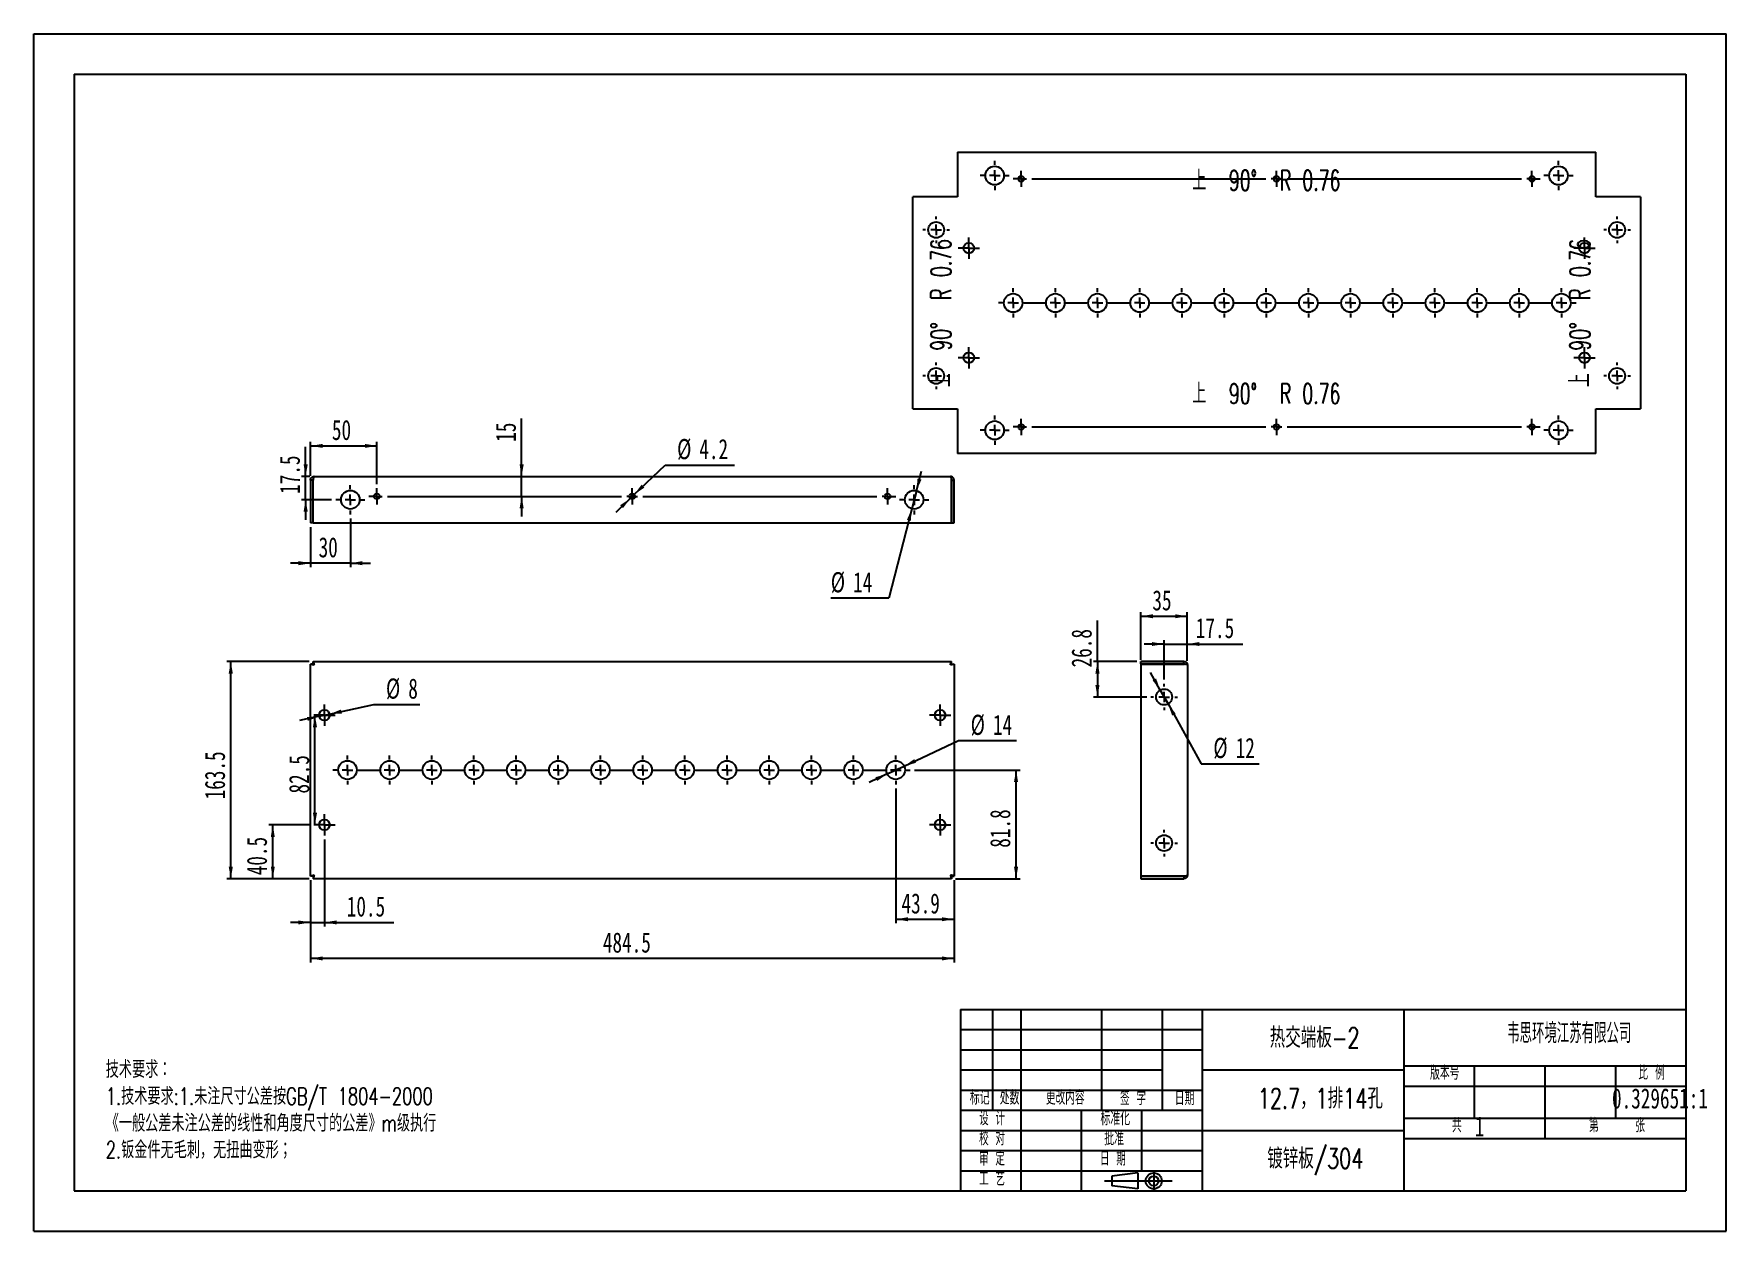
# Model space of a CAD drawing. Extents: x 0 to 1274, y 0 to 901.
import ezdxf

# ---------------------------------------------------------------- set-up
doc = ezdxf.new("R2010")
doc.units = 0
doc.header["$LTSCALE"] = 3.033507
doc.layers.get('0').update_dxf_attribs({"linetype": 'CONTINUOUS'})
for name, color, linetype in [('粗实线', 7, 'CONTINUOUS'), ('细实线', 7, 'CONTINUOUS'), ('轮廓线层', 7, 'CONTINUOUS')]:
    doc.layers.add(name, color=color, linetype=linetype)
doc.styles.add('SLDTEXTSTYLE0', font='TXT', dxfattribs={"width": 0.7, "bigfont": 'bigfont'})
doc.styles.add('SLDTEXTSTYLE1', font='TXT', dxfattribs={"width": 0.56, "bigfont": 'bigfont'})
doc.styles.add('SLDTEXTSTYLE2', font='TXT', dxfattribs={"width": 0.49, "bigfont": 'bigfont'})
doc.styles.add('SLDTEXTSTYLE3', font='TXT', dxfattribs={"width": 0.54, "bigfont": 'bigfont'})
doc.styles.add('SLDTEXTSTYLE4', font='TXT', dxfattribs={"width": 0.63, "bigfont": 'bigfont'})
doc.styles.add('SLDTEXTSTYLE5', font='TXT', dxfattribs={"width": 0.586667, "bigfont": 'bigfont'})
doc.styles.add('SLDTEXTSTYLE6', font='TXT', dxfattribs={"width": 0.7})
doc.styles.add('SLDTEXTSTYLE7', font='TXT', dxfattribs={"width": 0.628571, "bigfont": 'bigfont'})
doc.dimstyles.new('SLDDIMSTYLE0', dxfattribs={"dimtxt": 15.167537, "dimasz": 9.100522, "dimexe": 0, "dimexo": 0.0625, "dimgap": 3.791884, "dimtad": 2, "dimdec": 1, "dimrnd": 1e-09, "dimzin": 12, "dimtxsty": 'SLDTEXTSTYLE6', "dimsah": 1, "dimcen": 0.09, "dimazin": 3, "dimtfac": 1, "dimtdec": 1, "dimtofl": 0, "dimtmove": 0, "dimatfit": 3, "dimtolj": 1, "dimtzin": 12})
doc.dimstyles.new('SLDDIMSTYLE1', dxfattribs={"dimtxt": 15.167537, "dimasz": 9.100522, "dimexe": 0, "dimexo": 0.0625, "dimgap": 3.791884, "dimtad": 0, "dimtih": 1, "dimtoh": 1, "dimdec": 1, "dimrnd": 1e-09, "dimzin": 12, "dimtxsty": 'SLDTEXTSTYLE6', "dimsah": 1, "dimcen": 0, "dimazin": 3, "dimtfac": 1, "dimtdec": 1, "dimtmove": 0, "dimatfit": 3, "dimtolj": 1, "dimtzin": 12})
doc.dimstyles.new('SLDDIMSTYLE2', dxfattribs={"dimtxt": 15.167537, "dimasz": 9.100522, "dimexe": 0, "dimexo": 0.0625, "dimgap": 3.791884, "dimtad": 2, "dimdec": 1, "dimrnd": 1e-09, "dimzin": 12, "dimtxsty": 'SLDTEXTSTYLE6', "dimsah": 1, "dimcen": 0.09, "dimazin": 3, "dimtfac": 1, "dimtdec": 1, "dimtmove": 0, "dimatfit": 3, "dimtolj": 1, "dimtzin": 12})

msp = doc.modelspace()

# ---------------------------------------------------------------- texts
at = {"color": 7, "linetype": 'CONTINUOUS', "char_height": 15.1675, "attachment_point": 2, "style": 'SLDTEXTSTYLE7'}
for insert in [(927.92, 798.29), (927.92, 637.86)]:
    msp.add_mtext('上  90°  R 0.76', dxfattribs=dict(at, insert=insert))
at = {"color": 7, "linetype": 'CONTINUOUS', "char_height": 15.1675, "attachment_point": 2, "rotation": 90, "style": 'SLDTEXTSTYLE7'}
for insert in [(675.34, 690.77), (1156.42, 690.77)]:
    msp.add_mtext('上  90°  R 0.76', dxfattribs=dict(at, insert=insert))
at = {"layer": '细实线', "color": 7}
for s, insert, char_height, attachment_point, style in [('热交端板-2', (964.29, 153.23), 15.168, 2, 'SLDTEXTSTYLE0'), ('韦思环境江苏有限公司', (1155.93, 156.55), 15.168, 2, 'SLDTEXTSTYLE1'), ('12.7，1排14孔', (968.59, 107.46), 15.168, 2, 'SLDTEXTSTYLE0'), ('0.329651:1', (1224.25, 107.46), 15.168, 2, 'SLDTEXTSTYLE6'), ('1', (1084.82, 86.39), 15.17, 1, 'SLDTEXTSTYLE6'), ('1', (1084.82, 86.39), 15.17, 1, 'SLDTEXTSTYLE6'), ('镀锌板/304', (964.76, 62.24), 15.168, 2, 'SLDTEXTSTYLE0')]:
    msp.add_mtext(s, dxfattribs=dict(at, insert=insert, char_height=char_height, attachment_point=attachment_point, style=style))
at = {"layer": '细实线', "attachment_point": 2}
for s, insert, char_height, style in [('版本号', (1062.22, 124.51), 10.617, 'SLDTEXTSTYLE4'), ('比 例', (1217.97, 124.51), 10.617, 'SLDTEXTSTYLE5'), ('标记', (712.11, 105.77), 10.617, 'SLDTEXTSTYLE1'), ('处数', (734.56, 105.77), 10.617, 'SLDTEXTSTYLE1'), ('更改内容', (776.47, 105.77), 10.617, 'SLDTEXTSTYLE2'), ('签 字', (827.55, 105.44), 10.617, 'SLDTEXTSTYLE3'), ('日期', (866.35, 105.44), 10.617, 'SLDTEXTSTYLE1'), ('设 计', (721.38, 90.27), 10.617, 'SLDTEXTSTYLE3'), ('标准化', (814.16, 90.27), 10.617, 'SLDTEXTSTYLE1'), ('共', (1071.32, 84.99), 10.62, 'SLDTEXTSTYLE4'), ('第', (1174.53, 84.99), 10.62, 'SLDTEXTSTYLE4'), ('张', (1209.27, 84.99), 10.62, 'SLDTEXTSTYLE4'), ('张', (1209.27, 84.99), 10.62, 'SLDTEXTSTYLE4'), ('校 对', (721.38, 75.18), 10.617, 'SLDTEXTSTYLE3'), ('批准', (813.26, 75.18), 10.617, 'SLDTEXTSTYLE1'), ('审 定', (721.38, 59.94), 10.617, 'SLDTEXTSTYLE3'), ('日 期', (812.38, 59.94), 10.617, 'SLDTEXTSTYLE3'), ('工 艺', (721.38, 44.77), 10.617, 'SLDTEXTSTYLE3')]:
    msp.add_mtext(s, dxfattribs=dict(at, insert=insert, char_height=char_height, style=style))

# ---------------------------------------------------------------- blocks, each defined once
blk = doc.blocks.new('块6')
at = {"color": 7, "linetype": 'CONTINUOUS'}
for p, q in [((386, 471), (361.8, 467.9)), ((361.8, 467.9), (361.8, 458.8)), ((386, 471), (386, 455.8)), ((386, 455.8), (361.8, 458.8))]:
    blk.add_line(p, q, dxfattribs=at)
at = {"layer": '轮廓线层', "color": 7}
for p, q in [((354.9, 463.3), (418.4, 463.3)), ((401.1, 472.3), (401.1, 454.3))]:
    blk.add_line(p, q, dxfattribs=at)
for radius in [7.58, 4.55]:
    blk.add_circle((401.1, 463.3), radius, dxfattribs=at)
blk = doc.blocks.new('SW_NOTE_0')
at = {"layer": '细实线', "color": 0, "attachment_point": 1, "style": 'SLDTEXTSTYLE0'}
for s, insert, char_height in [('技术要求：', (0, 16.6), 12.84), ('1.技术要求:1.未注尺寸公差按GB/T 1804-2000', (0, -3.6), 12.842), ('《一般公差未注公差的线性和角度尺寸的公差》m级执行', (0, -23.8), 12.842), ('2.钣金件无毛刺，无扭曲变形；', (0, -43.9), 12.842)]:
    blk.add_mtext(s, dxfattribs=dict(at, insert=insert, char_height=char_height))
blk = doc.blocks.new('_D')
at = {"layer": '细实线'}
for p, q in [((208.3, 264.2), (208.3, 202.2)), ((692.8, 264.2), (692.8, 202.2)), ((692.8, 205.2), (208.3, 205.2))]:
    blk.add_line(p, q, dxfattribs=at)
for points in [[(208.3, 205.2), (217.4, 203.7), (217.4, 206.7)], [(692.8, 205.2), (683.7, 206.7), (683.7, 203.7)]]:
    blk.add_solid(points, dxfattribs=at)
at = {"layer": '细实线', "insert": (428.4, 224.8), "char_height": 15.17, "attachment_point": 1, "style": 'SLDTEXTSTYLE6'}
blk.add_mtext('484.5', dxfattribs=at)
blk = doc.blocks.new('_D_1')
at = {"layer": '细实线'}
for p, q in [((207.2, 428.7), (145.2, 428.7)), ((148.3, 265.2), (148.3, 428.7)), ((207.2, 265.2), (145.2, 265.2))]:
    blk.add_line(p, q, dxfattribs=at)
for points in [[(148.3, 428.7), (146.7, 419.6), (149.8, 419.6)], [(148.3, 265.2), (149.8, 274.3), (146.7, 274.3)]]:
    blk.add_solid(points, dxfattribs=at)
at = {"layer": '细实线', "insert": (128.7, 324.9), "char_height": 15.17, "attachment_point": 1, "rotation": 90, "style": 'SLDTEXTSTYLE6'}
blk.add_mtext('163.5', dxfattribs=at)
blk = doc.blocks.new('_D_2')
at = {"layer": '细实线'}
for p, q in [((648.9, 333), (648.9, 231.7)), ((692.8, 264.2), (692.8, 231.7)), ((648.9, 234.7), (692.8, 234.7))]:
    blk.add_line(p, q, dxfattribs=at)
for points in [[(648.9, 234.7), (658, 233.2), (658, 236.2)], [(692.8, 234.7), (683.7, 236.2), (683.7, 233.2)]]:
    blk.add_solid(points, dxfattribs=at)
at = {"layer": '细实线', "insert": (653.2, 254.2), "char_height": 15.17, "attachment_point": 1, "style": 'SLDTEXTSTYLE6'}
blk.add_mtext('43.9', dxfattribs=at)
blk = doc.blocks.new('_D_3')
at = {"layer": '细实线'}
for p, q in [((662.9, 347), (742.5, 347)), ((739.5, 265.2), (739.5, 347)), ((693.8, 265.2), (742.5, 265.2))]:
    blk.add_line(p, q, dxfattribs=at)
for points in [[(739.5, 347), (737.9, 337.9), (741, 337.9)], [(739.5, 265.2), (741, 274.3), (737.9, 274.3)]]:
    blk.add_solid(points, dxfattribs=at)
at = {"layer": '细实线', "insert": (719.9, 288.5), "char_height": 15.17, "attachment_point": 1, "rotation": 90, "style": 'SLDTEXTSTYLE6'}
blk.add_mtext('81.8', dxfattribs=at)
blk = doc.blocks.new('_D_4')
at = {"layer": '细实线'}
for p, q in [((655.2, 349.9), (696.2, 369.1)), ((696.2, 369.1), (739.8, 369.1)), ((642.5, 344), (628.8, 337.6)), ((642.5, 344), (655.2, 349.9))]:
    blk.add_line(p, q, dxfattribs=at)
for points in [[(642.5, 344), (633.6, 341.6), (634.9, 338.8)], [(655.2, 349.9), (664.1, 352.4), (662.8, 355.2)]]:
    blk.add_solid(points, dxfattribs=at)
at = {"layer": '细实线', "char_height": 15.17, "attachment_point": 1, "style": 'SLDTEXTSTYLE6'}
for s, insert in [('%%c', (705.3, 388.6)), ('14', (722.1, 388.6))]:
    blk.add_mtext(s, dxfattribs=dict(at, insert=insert))
blk = doc.blocks.new('_D_5')
at = {"layer": '细实线'}
blk.add_line((211.6, 305.7), (211.6, 388.2), dxfattribs=at)
for points in [[(211.6, 388.2), (210.1, 379.1), (213.2, 379.1)], [(211.6, 305.7), (213.2, 314.8), (210.1, 314.8)]]:
    blk.add_solid(points, dxfattribs=at)
at = {"layer": '细实线', "insert": (192.1, 329.3), "char_height": 15.17, "attachment_point": 1, "rotation": 90, "style": 'SLDTEXTSTYLE6'}
blk.add_mtext('82.5', dxfattribs=at)
blk = doc.blocks.new('_D_6')
at = {"layer": '细实线'}
for p, q in [((207.7, 305.7), (176.9, 305.7)), ((179.9, 265.2), (179.9, 305.7)), ((207.2, 265.2), (176.9, 265.2))]:
    blk.add_line(p, q, dxfattribs=at)
for points in [[(179.9, 305.7), (178.4, 296.6), (181.4, 296.6)], [(179.9, 265.2), (181.4, 274.3), (178.4, 274.3)]]:
    blk.add_solid(points, dxfattribs=at)
at = {"layer": '细实线', "insert": (160.3, 267.8), "char_height": 15.17, "attachment_point": 1, "rotation": 90, "style": 'SLDTEXTSTYLE6'}
blk.add_mtext('40.5', dxfattribs=at)
blk = doc.blocks.new('_D_7')
at = {"layer": '细实线'}
for p, q in [((218.8, 294.7), (218.8, 229.3)), ((208.3, 264.2), (208.3, 229.3)), ((208.3, 232.3), (193.1, 232.3)), ((208.3, 232.3), (218.8, 232.3)), ((218.8, 232.3), (270.9, 232.3))]:
    blk.add_line(p, q, dxfattribs=at)
for points in [[(208.3, 232.3), (199.2, 233.8), (199.2, 230.8)], [(218.8, 232.3), (227.9, 230.8), (227.9, 233.8)]]:
    blk.add_solid(points, dxfattribs=at)
at = {"layer": '细实线', "insert": (235.6, 251.9), "char_height": 15.17, "attachment_point": 1, "style": 'SLDTEXTSTYLE6'}
blk.add_mtext('10.5', dxfattribs=at)
blk = doc.blocks.new('_D_8')
at = {"layer": '细实线'}
for p, q in [((222.7, 389.1), (256, 396.4)), ((256, 396.4), (290.7, 396.4)), ((214.9, 387.4), (200, 384.2)), ((214.9, 387.4), (222.7, 389.1))]:
    blk.add_line(p, q, dxfattribs=at)
for points in [[(214.9, 387.4), (205.6, 386.9), (206.3, 384)], [(222.7, 389.1), (231.9, 389.5), (231.2, 392.5)]]:
    blk.add_solid(points, dxfattribs=at)
at = {"layer": '细实线', "attachment_point": 1, "style": 'SLDTEXTSTYLE6'}
for s, insert, char_height in [('%%c', (265.1, 415.9), 15.17), ('8', (281.9, 415.9), 15.2)]:
    blk.add_mtext(s, dxfattribs=dict(at, insert=insert, char_height=char_height))
blk = doc.blocks.new('SW_CENTERMARKSYMBOL_0')
at = {"layer": '细实线', "color": 0}
for p, q in [((-389, 0), (-392, 0)), ((-381, 0), (-385, 0)), ((-381, 8), (-381, 11)), ((-381, 0), (-381, 4)), ((-381, 0), (-381, -4)), ((-381, 0), (-377, 0)), ((-373, 0), (-357.25, 0)), ((-349.25, 0), (-353.25, 0)), ((-349.25, 8), (-349.25, 11)), ((-349.25, 0), (-349.25, 4)), ((-349.25, 0), (-349.25, -4)), ((-349.25, 0), (-345.25, 0)), ((-341.25, 0), (-325.5, 0)), ((-317.5, 0), (-321.5, 0)), ((-317.5, 8), (-317.5, 11)), ((-317.5, 0), (-317.5, 4)), ((-317.5, 0), (-317.5, -4)), ((-317.5, 0), (-313.5, 0)), ((-309.5, 0), (-293.75, 0)), ((-285.75, 0), (-289.75, 0)), ((-285.75, 8), (-285.75, 11)), ((-285.75, 0), (-285.75, 4)), ((-285.75, 0), (-285.75, -4)), ((-285.75, 0), (-281.75, 0)), ((-277.75, 0), (-262, 0)), ((-254, 0), (-258, 0)), ((-254, 8), (-254, 11)), ((-254, 0), (-254, 4)), ((-254, 0), (-254, -4)), ((-254, 0), (-250, 0)), ((-246, 0), (-230.25, 0)), ((-222.25, 0), (-226.25, 0)), ((-222.25, 8), (-222.25, 11)), ((-222.25, 0), (-222.25, 4)), ((-222.25, 0), (-222.25, -4)), ((-222.25, 0), (-218.25, 0)), ((-214.25, 0), (-198.5, 0)), ((-190.5, 0), (-194.5, 0)), ((-190.5, 8), (-190.5, 11)), ((-190.5, 0), (-190.5, 4)), ((-190.5, 0), (-190.5, -4)), ((-190.5, 0), (-186.5, 0)), ((-182.5, 0), (-166.75, 0)), ((-158.75, 0), (-162.75, 0)), ((-158.75, 8), (-158.75, 11)), ((-158.75, 0), (-158.75, 4)), ((-158.75, 0), (-158.75, -4)), ((-158.75, 0), (-154.75, 0)), ((-150.75, 0), (-135, 0)), ((-127, 0), (-131, 0)), ((-127, 8), (-127, 11)), ((-127, 0), (-127, 4)), ((-127, 0), (-127, -4)), ((-127, 0), (-123, 0)), ((-119, 0), (-103.25, 0)), ((-95.25, 0), (-99.25, 0)), ((-95.25, 8), (-95.25, 11)), ((-95.25, 0), (-95.25, 4)), ((-95.25, 0), (-95.25, -4)), ((-95.25, 0), (-91.25, 0)), ((-87.25, 0), (-71.5, 0)), ((-63.5, 0), (-67.5, 0)), ((-63.5, 8), (-63.5, 11)), ((-63.5, 0), (-63.5, 4)), ((-63.5, 0), (-63.5, -4)), ((-63.5, 0), (-59.5, 0)), ((-55.5, 0), (-39.75, 0)), ((-31.75, 0), (-35.75, 0)), ((-31.75, 8), (-31.75, 11)), ((-31.75, 0), (-31.75, 4)), ((-31.75, 0), (-31.75, -4)), ((-31.75, 0), (-27.75, 0)), ((-23.75, 0), (-8, 0)), ((0, 0), (-4, 0)), ((0, 8), (0, 11)), ((0, 0), (0, 4)), ((0, 0), (0, -4)), ((0, 0), (4, 0)), ((8, 0), (23.75, 0)), ((31.75, 0), (27.75, 0)), ((31.75, 8), (31.75, 11)), ((31.75, 0), (31.75, 4)), ((31.75, 0), (31.75, -4)), ((31.75, 0), (35.75, 0)), ((39.75, 0), (42.75, 0)), ((-381, -8), (-381, -11)), ((-349.25, -8), (-349.25, -11)), ((-317.5, -8), (-317.5, -11)), ((-285.75, -8), (-285.75, -11)), ((-254, -8), (-254, -11)), ((-222.25, -8), (-222.25, -11)), ((-190.5, -8), (-190.5, -11)), ((-158.75, -8), (-158.75, -11)), ((-127, -8), (-127, -11)), ((-95.25, -8), (-95.25, -11)), ((-63.5, -8), (-63.5, -11)), ((-31.75, -8), (-31.75, -11)), ((0, -8), (0, -11)), ((31.75, -8), (31.75, -11))]:
    blk.add_line(p, q, dxfattribs=at)
blk = doc.blocks.new('SW_CENTERMARKSYMBOL_1')
at = {"layer": '细实线', "color": 0}
for p, q in [((-4, 0), (-8, 0)), ((0, 0), (-4, 0)), ((0, 4), (0, 8)), ((0, 0), (0, 4)), ((0, 0), (0, -4)), ((0, 0), (4, 0)), ((4, 0), (8, 0)), ((0, -4), (0, -8))]:
    blk.add_line(p, q, dxfattribs=at)
blk = doc.blocks.new('SW_CENTERMARKSYMBOL_2')
at = {"layer": '细实线', "color": 0}
for p, q in [((-4, 0), (-8, 0)), ((0, 0), (-4, 0)), ((0, 4), (0, 8)), ((0, 0), (0, 4)), ((0, 0), (0, -4)), ((0, 0), (4, 0)), ((4, 0), (8, 0)), ((0, -4), (0, -8))]:
    blk.add_line(p, q, dxfattribs=at)
blk = doc.blocks.new('SW_CENTERMARKSYMBOL_3')
at = {"layer": '细实线', "color": 0}
for p, q in [((-4, 0), (-8, 0)), ((0, 0), (-4, 0)), ((0, 4), (0, 8)), ((0, 0), (0, 4)), ((0, 0), (0, -4)), ((0, 0), (4, 0)), ((4, 0), (8, 0)), ((0, -4), (0, -8))]:
    blk.add_line(p, q, dxfattribs=at)
blk = doc.blocks.new('SW_CENTERMARKSYMBOL_4')
at = {"layer": '细实线', "color": 0}
for p, q in [((-4, 0), (-8, 0)), ((0, 0), (-4, 0)), ((0, 4), (0, 8)), ((0, 0), (0, 4)), ((0, 0), (0, -4)), ((0, 0), (4, 0)), ((4, 0), (8, 0)), ((0, -4), (0, -8))]:
    blk.add_line(p, q, dxfattribs=at)
blk = doc.blocks.new('_D_9')
at = {"layer": '细实线'}
for p, q in [((833.4, 429.8), (833.4, 465.8)), ((833.4, 462.7), (868.4, 462.7)), ((868.4, 429.1), (868.4, 465.8))]:
    blk.add_line(p, q, dxfattribs=at)
for points in [[(833.4, 462.7), (842.5, 461.2), (842.5, 464.2)], [(868.4, 462.7), (859.3, 464.2), (859.3, 461.2)]]:
    blk.add_solid(points, dxfattribs=at)
at = {"layer": '细实线', "insert": (842.1, 482.3), "char_height": 15.17, "attachment_point": 1, "style": 'SLDTEXTSTYLE6'}
blk.add_mtext('35', dxfattribs=at)
blk = doc.blocks.new('_D_10')
at = {"layer": '细实线'}
for p, q in [((850.9, 441.8), (835.8, 441.8)), ((850.9, 415), (850.9, 444.8)), ((850.9, 441.8), (868.4, 441.8)), ((868.4, 429.1), (868.4, 444.8)), ((868.4, 441.8), (910.1, 441.8))]:
    blk.add_line(p, q, dxfattribs=at)
for points in [[(850.9, 441.8), (841.8, 443.3), (841.8, 440.3)], [(868.4, 441.8), (877.5, 440.3), (877.5, 443.3)]]:
    blk.add_solid(points, dxfattribs=at)
at = {"layer": '细实线', "insert": (874.8, 461.4), "char_height": 15.17, "attachment_point": 1, "style": 'SLDTEXTSTYLE6'}
blk.add_mtext('17.5', dxfattribs=at)
blk = doc.blocks.new('_D_11')
at = {"layer": '细实线'}
for p, q in [((800.8, 428.7), (800.8, 459.5)), ((830.4, 428.7), (797.7, 428.7)), ((800.8, 428.7), (800.8, 401.9)), ((837.9, 401.9), (797.7, 401.9))]:
    blk.add_line(p, q, dxfattribs=at)
for points in [[(800.8, 428.7), (799.2, 419.6), (802.3, 419.6)], [(800.8, 401.9), (802.3, 411), (799.2, 411)]]:
    blk.add_solid(points, dxfattribs=at)
at = {"layer": '细实线', "insert": (781.2, 424.2), "char_height": 15.17, "attachment_point": 1, "rotation": 90, "style": 'SLDTEXTSTYLE6'}
blk.add_mtext('26.8', dxfattribs=at)
blk = doc.blocks.new('_D_12')
at = {"layer": '细实线'}
for p, q in [((848, 407.2), (840.7, 420.4)), ((848, 407.2), (853.9, 396.7)), ((853.9, 396.7), (878.9, 351.6)), ((878.9, 351.6), (922.5, 351.6))]:
    blk.add_line(p, q, dxfattribs=at)
for points in [[(848, 407.2), (844.9, 415.9), (842.3, 414.4)], [(853.9, 396.7), (857, 388), (859.6, 389.5)]]:
    blk.add_solid(points, dxfattribs=at)
at = {"layer": '细实线', "char_height": 15.17, "attachment_point": 1, "style": 'SLDTEXTSTYLE6'}
for s, insert in [('%%c', (888, 371.2)), ('12', (904.8, 371.2))]:
    blk.add_mtext(s, dxfattribs=dict(at, insert=insert))
blk = doc.blocks.new('SW_CENTERMARKSYMBOL_5')
at = {"layer": '细实线', "color": 0}
for p, q in [((-8, 0), (-10, 0)), ((0, 0), (-4, 0)), ((0, 8), (0, 10)), ((0, 0), (0, 4)), ((0, 0), (0, -4)), ((0, 0), (4, 0)), ((8, 0), (10, 0)), ((0, -8), (0, -10))]:
    blk.add_line(p, q, dxfattribs=at)
blk = doc.blocks.new('SW_CENTERMARKSYMBOL_6')
at = {"layer": '细实线', "color": 0}
for p, q in [((-8, 0), (-10, 0)), ((0, 0), (-4, 0)), ((0, 8), (0, 10)), ((0, 0), (0, 4)), ((0, 0), (0, -4)), ((0, 0), (4, 0)), ((8, 0), (10, 0)), ((0, -8), (0, -10))]:
    blk.add_line(p, q, dxfattribs=at)
blk = doc.blocks.new('_D_13')
at = {"layer": '细实线'}
for p, q in [((208.3, 568.3), (208.3, 594)), ((208.3, 590.9), (258.3, 590.9)), ((258.3, 562), (258.3, 594))]:
    blk.add_line(p, q, dxfattribs=at)
for points in [[(208.3, 590.9), (217.4, 589.4), (217.4, 592.4)], [(258.3, 590.9), (249.2, 592.4), (249.2, 589.4)]]:
    blk.add_solid(points, dxfattribs=at)
at = {"layer": '细实线', "insert": (224.4, 610.5), "char_height": 15.17, "attachment_point": 1, "style": 'SLDTEXTSTYLE6'}
blk.add_mtext('50', dxfattribs=at)
blk = doc.blocks.new('_D_14')
at = {"layer": '细实线'}
for p, q in [((238.3, 536.3), (238.3, 499.6)), ((208.3, 529.8), (208.3, 499.6)), ((208.3, 502.6), (193.1, 502.6)), ((238.3, 502.6), (208.3, 502.6)), ((238.3, 502.6), (253.4, 502.6))]:
    blk.add_line(p, q, dxfattribs=at)
for points in [[(208.3, 502.6), (199.2, 504.2), (199.2, 501.1)], [(238.3, 502.6), (247.4, 501.1), (247.4, 504.2)]]:
    blk.add_solid(points, dxfattribs=at)
at = {"layer": '细实线', "insert": (214.4, 522.2), "char_height": 15.17, "attachment_point": 1, "style": 'SLDTEXTSTYLE6'}
blk.add_mtext('30', dxfattribs=at)
blk = doc.blocks.new('_D_15')
at = {"layer": '细实线'}
for p, q in [((367.2, 567.9), (367.2, 611.6)), ((367.2, 552.9), (367.2, 567.9)), ((367.2, 552.9), (367.2, 537.7))]:
    blk.add_line(p, q, dxfattribs=at)
for points in [[(367.2, 567.9), (368.8, 577), (365.7, 577)], [(367.2, 552.9), (365.7, 543.8), (368.8, 543.8)]]:
    blk.add_solid(points, dxfattribs=at)
at = {"layer": '细实线', "insert": (347.7, 594), "char_height": 15.17, "attachment_point": 1, "rotation": 90, "style": 'SLDTEXTSTYLE6'}
blk.add_mtext('15', dxfattribs=at)
blk = doc.blocks.new('_D_16')
at = {"layer": '细实线'}
for p, q in [((204.6, 567.9), (204.6, 590.2)), ((207.9, 567.9), (201.6, 567.9)), ((204.6, 550.4), (204.6, 567.9)), ((224.2, 550.4), (201.6, 550.4)), ((204.6, 550.4), (204.6, 535.2))]:
    blk.add_line(p, q, dxfattribs=at)
for points in [[(204.6, 567.9), (206.2, 577), (203.1, 577)], [(204.6, 550.4), (203.1, 541.3), (206.2, 541.3)]]:
    blk.add_solid(points, dxfattribs=at)
at = {"layer": '细实线', "insert": (185.1, 554.8), "char_height": 15.17, "attachment_point": 1, "rotation": 90, "style": 'SLDTEXTSTYLE6'}
blk.add_mtext('17.5', dxfattribs=at)
blk = doc.blocks.new('_D_17')
at = {"layer": '细实线'}
for p, q in [((664.5, 557.2), (668.3, 571.8)), ((664.5, 557.2), (661, 543.6)), ((661, 543.6), (643.6, 476.3)), ((643.6, 476.3), (600, 476.3))]:
    blk.add_line(p, q, dxfattribs=at)
for points in [[(664.5, 557.2), (668.3, 565.6), (665.3, 566.3)], [(661, 543.6), (657.3, 535.2), (660.2, 534.4)]]:
    blk.add_solid(points, dxfattribs=at)
at = {"layer": '细实线', "char_height": 15.17, "attachment_point": 1, "style": 'SLDTEXTSTYLE6'}
for s, insert in [('%%c', (600, 495.9)), ('14', (616.8, 495.9))]:
    blk.add_mtext(s, dxfattribs=dict(at, insert=insert))
blk = doc.blocks.new('_D_18')
at = {"layer": '细实线'}
for p, q in [((452, 554.3), (475.2, 576.5)), ((475.2, 576.5), (527.5, 576.5)), ((449, 551.4), (438.1, 540.9)), ((449, 551.4), (452, 554.3))]:
    blk.add_line(p, q, dxfattribs=at)
for points in [[(452, 554.3), (459.6, 559.5), (457.5, 561.7)], [(449, 551.4), (441.4, 546.2), (443.5, 544)]]:
    blk.add_solid(points, dxfattribs=at)
at = {"layer": '细实线', "char_height": 15.17, "attachment_point": 1, "style": 'SLDTEXTSTYLE6'}
for s, insert in [('%%c', (484.3, 596.1)), ('4.2', (501, 596.1))]:
    blk.add_mtext(s, dxfattribs=dict(at, insert=insert))
blk = doc.blocks.new('SW_CENTERMARKSYMBOL_7')
at = {"layer": '细实线', "color": 0}
for p, q in [((-8, 0), (-11, 0)), ((0, 0), (-4, 0)), ((0, 8), (0, 11)), ((0, 0), (0, 4)), ((0, 0), (0, -4)), ((0, 0), (4, 0)), ((8, 0), (11, 0)), ((0, -8), (0, -11))]:
    blk.add_line(p, q, dxfattribs=at)
blk = doc.blocks.new('SW_CENTERMARKSYMBOL_8')
at = {"layer": '细实线', "color": 0}
for p, q in [((-8, 0), (-11, 0)), ((0, 0), (-4, 0)), ((0, 8), (0, 11)), ((0, 0), (0, 4)), ((0, 0), (0, -4)), ((0, 0), (4, 0)), ((8, 0), (11, 0)), ((0, -8), (0, -11))]:
    blk.add_line(p, q, dxfattribs=at)
blk = doc.blocks.new('SW_CENTERMARKSYMBOL_9')
at = {"layer": '细实线', "color": 0}
for p, q in [((-196.25, 0), (-198.35, 0)), ((-192.25, 0), (-196.25, 0)), ((-192.25, 4), (-192.25, 6.1)), ((-192.25, 0), (-192.25, 4)), ((-192.25, 0), (-192.25, -4)), ((-192.25, 0), (-188.25, 0)), ((-184.25, 0), (-8, 0)), ((0, 0), (-4, 0)), ((0, 4), (0, 6.1)), ((0, 0), (0, 4)), ((0, 0), (0, -4)), ((0, 0), (4, 0)), ((8, 0), (184.25, 0)), ((192.25, 0), (188.25, 0)), ((192.25, 4), (192.25, 6.1)), ((192.25, 0), (192.25, 4)), ((192.25, 0), (192.25, -4)), ((192.25, 0), (196.25, 0)), ((196.25, 0), (198.35, 0)), ((-192.25, -4), (-192.25, -6.1)), ((0, -4), (0, -6.1)), ((192.25, -4), (192.25, -6.1))]:
    blk.add_line(p, q, dxfattribs=at)
blk = doc.blocks.new('SW_CENTERMARKSYMBOL_10')
at = {"layer": '细实线', "color": 0}
for p, q in [((-39.75, 0), (-42.75, 0)), ((-31.75, 0), (-35.75, 0)), ((-31.75, 8), (-31.75, 11)), ((-31.75, 0), (-31.75, 4)), ((-31.75, 0), (-31.75, -4)), ((-31.75, 0), (-27.75, 0)), ((-23.75, 0), (-8, 0)), ((0, 0), (-4, 0)), ((0, 8), (0, 11)), ((0, 0), (0, 4)), ((0, 0), (0, -4)), ((0, 0), (4, 0)), ((8, 0), (23.75, 0)), ((31.75, 0), (27.75, 0)), ((31.75, 8), (31.75, 11)), ((31.75, 0), (31.75, 4)), ((31.75, 0), (31.75, -4)), ((31.75, 0), (35.75, 0)), ((39.75, 0), (55.5, 0)), ((63.5, 0), (59.5, 0)), ((63.5, 8), (63.5, 11)), ((63.5, 0), (63.5, 4)), ((63.5, 0), (63.5, -4)), ((63.5, 0), (67.5, 0)), ((71.5, 0), (87.25, 0)), ((95.25, 0), (91.25, 0)), ((95.25, 8), (95.25, 11)), ((95.25, 0), (95.25, 4)), ((95.25, 0), (95.25, -4)), ((95.25, 0), (99.25, 0)), ((103.25, 0), (119, 0)), ((127, 0), (123, 0)), ((127, 8), (127, 11)), ((127, 0), (127, 4)), ((127, 0), (127, -4)), ((127, 0), (131, 0)), ((135, 0), (150.75, 0)), ((158.75, 0), (154.75, 0)), ((158.75, 8), (158.75, 11)), ((158.75, 0), (158.75, 4)), ((158.75, 0), (158.75, -4)), ((158.75, 0), (162.75, 0)), ((166.75, 0), (182.5, 0)), ((190.5, 0), (186.5, 0)), ((190.5, 8), (190.5, 11)), ((190.5, 0), (190.5, 4)), ((190.5, 0), (190.5, -4)), ((190.5, 0), (194.5, 0)), ((198.5, 0), (214.25, 0)), ((222.25, 0), (218.25, 0)), ((222.25, 8), (222.25, 11)), ((222.25, 0), (222.25, 4)), ((222.25, 0), (222.25, -4)), ((222.25, 0), (226.25, 0)), ((230.25, 0), (246, 0)), ((254, 0), (250, 0)), ((254, 8), (254, 11)), ((254, 0), (254, 4)), ((254, 0), (254, -4)), ((254, 0), (258, 0)), ((262, 0), (277.75, 0)), ((285.75, 0), (281.75, 0)), ((285.75, 8), (285.75, 11)), ((285.75, 0), (285.75, 4)), ((285.75, 0), (285.75, -4)), ((285.75, 0), (289.75, 0)), ((293.75, 0), (309.5, 0)), ((317.5, 0), (313.5, 0)), ((317.5, 8), (317.5, 11)), ((317.5, 0), (317.5, 4)), ((317.5, 0), (317.5, -4)), ((317.5, 0), (321.5, 0)), ((325.5, 0), (341.25, 0)), ((349.25, 0), (345.25, 0)), ((349.25, 8), (349.25, 11)), ((349.25, 0), (349.25, 4)), ((349.25, 0), (349.25, -4)), ((349.25, 0), (353.25, 0)), ((357.25, 0), (373, 0)), ((381, 0), (377, 0)), ((381, 8), (381, 11)), ((381, 0), (381, 4)), ((381, 0), (381, -4)), ((381, 0), (385, 0)), ((389, 0), (392, 0)), ((-31.75, -8), (-31.75, -11)), ((0, -8), (0, -11)), ((31.75, -8), (31.75, -11)), ((63.5, -8), (63.5, -11)), ((95.25, -8), (95.25, -11)), ((127, -8), (127, -11)), ((158.75, -8), (158.75, -11)), ((190.5, -8), (190.5, -11)), ((222.25, -8), (222.25, -11)), ((254, -8), (254, -11)), ((285.75, -8), (285.75, -11)), ((317.5, -8), (317.5, -11)), ((349.25, -8), (349.25, -11)), ((381, -8), (381, -11))]:
    blk.add_line(p, q, dxfattribs=at)
blk = doc.blocks.new('SW_CENTERMARKSYMBOL_11')
at = {"layer": '细实线', "color": 0}
for p, q in [((-4, 0), (-8, 0)), ((0, 0), (-4, 0)), ((0, 4), (0, 8)), ((0, 0), (0, 4)), ((0, 0), (0, -4)), ((0, 0), (4, 0)), ((4, 0), (8, 0)), ((0, -4), (0, -8))]:
    blk.add_line(p, q, dxfattribs=at)
blk = doc.blocks.new('SW_CENTERMARKSYMBOL_12')
at = {"layer": '细实线', "color": 0}
for p, q in [((-4, 0), (-8, 0)), ((0, 0), (-4, 0)), ((0, 4), (0, 8)), ((0, 0), (0, 4)), ((0, 0), (0, -4)), ((0, 0), (4, 0)), ((4, 0), (8, 0)), ((0, -4), (0, -8))]:
    blk.add_line(p, q, dxfattribs=at)
blk = doc.blocks.new('SW_CENTERMARKSYMBOL_13')
at = {"layer": '细实线', "color": 0}
for p, q in [((-4, 0), (-8, 0)), ((0, 0), (-4, 0)), ((0, 4), (0, 8)), ((0, 0), (0, 4)), ((0, 0), (0, -4)), ((0, 0), (4, 0)), ((4, 0), (8, 0)), ((0, -4), (0, -8))]:
    blk.add_line(p, q, dxfattribs=at)
blk = doc.blocks.new('SW_CENTERMARKSYMBOL_14')
at = {"layer": '细实线', "color": 0}
for p, q in [((-4, 0), (-8, 0)), ((0, 0), (-4, 0)), ((0, 4), (0, 8)), ((0, 0), (0, 4)), ((0, 0), (0, -4)), ((0, 0), (4, 0)), ((4, 0), (8, 0)), ((0, -4), (0, -8))]:
    blk.add_line(p, q, dxfattribs=at)
blk = doc.blocks.new('SW_CENTERMARKSYMBOL_15')
at = {"layer": '细实线', "color": 0}
for p, q in [((-8, 0), (-10, 0)), ((0, 0), (-4, 0)), ((0, 8), (0, 10)), ((0, 0), (0, 4)), ((0, 0), (0, -4)), ((0, 0), (4, 0)), ((8, 0), (10, 0)), ((0, -8), (0, -10))]:
    blk.add_line(p, q, dxfattribs=at)
blk = doc.blocks.new('SW_CENTERMARKSYMBOL_16')
at = {"layer": '细实线', "color": 0}
for p, q in [((-8, 0), (-10, 0)), ((0, 0), (-4, 0)), ((0, 8), (0, 10)), ((0, 0), (0, 4)), ((0, 0), (0, -4)), ((0, 0), (4, 0)), ((8, 0), (10, 0)), ((0, -8), (0, -10))]:
    blk.add_line(p, q, dxfattribs=at)
blk = doc.blocks.new('SW_CENTERMARKSYMBOL_17')
at = {"layer": '细实线', "color": 0}
for p, q in [((-8, 0), (-11, 0)), ((0, 0), (-4, 0)), ((0, 8), (0, 11)), ((0, 0), (0, 4)), ((0, 0), (0, -4)), ((0, 0), (4, 0)), ((8, 0), (11, 0)), ((0, -8), (0, -11))]:
    blk.add_line(p, q, dxfattribs=at)
blk = doc.blocks.new('SW_CENTERMARKSYMBOL_18')
at = {"layer": '细实线', "color": 0}
for p, q in [((-8, 0), (-11, 0)), ((0, 0), (-4, 0)), ((0, 8), (0, 11)), ((0, 0), (0, 4)), ((0, 0), (0, -4)), ((0, 0), (4, 0)), ((8, 0), (11, 0)), ((0, -8), (0, -11))]:
    blk.add_line(p, q, dxfattribs=at)
blk = doc.blocks.new('SW_CENTERMARKSYMBOL_19')
at = {"layer": '细实线', "color": 0}
for p, q in [((-196.25, 0), (-198.35, 0)), ((-192.25, 0), (-196.25, 0)), ((-192.25, 4), (-192.25, 6.1)), ((-192.25, 0), (-192.25, 4)), ((-192.25, 0), (-192.25, -4)), ((-192.25, 0), (-188.25, 0)), ((-184.25, 0), (-8, 0)), ((0, 0), (-4, 0)), ((0, 4), (0, 6.1)), ((0, 0), (0, 4)), ((0, 0), (0, -4)), ((0, 0), (4, 0)), ((8, 0), (184.25, 0)), ((192.25, 0), (188.25, 0)), ((192.25, 4), (192.25, 6.1)), ((192.25, 0), (192.25, 4)), ((192.25, 0), (192.25, -4)), ((192.25, 0), (196.25, 0)), ((196.25, 0), (198.35, 0)), ((-192.25, -4), (-192.25, -6.1)), ((0, -4), (0, -6.1)), ((192.25, -4), (192.25, -6.1))]:
    blk.add_line(p, q, dxfattribs=at)
blk = doc.blocks.new('SW_CENTERMARKSYMBOL_20')
at = {"layer": '细实线', "color": 0}
for p, q in [((-8, 0), (-10, 0)), ((0, 0), (-4, 0)), ((0, 8), (0, 10)), ((0, 0), (0, 4)), ((0, 0), (0, -4)), ((0, 0), (4, 0)), ((8, 0), (10, 0)), ((0, -8), (0, -10))]:
    blk.add_line(p, q, dxfattribs=at)
blk = doc.blocks.new('SW_CENTERMARKSYMBOL_21')
at = {"layer": '细实线', "color": 0}
for p, q in [((-8, 0), (-10, 0)), ((0, 0), (-4, 0)), ((0, 8), (0, 10)), ((0, 0), (0, 4)), ((0, 0), (0, -4)), ((0, 0), (4, 0)), ((8, 0), (10, 0)), ((0, -8), (0, -10))]:
    blk.add_line(p, q, dxfattribs=at)
blk = doc.blocks.new('SW_CENTERMARKSYMBOL_22')
at = {"layer": '细实线', "color": 0}
for p, q in [((-8, 0), (-11, 0)), ((0, 0), (-4, 0)), ((0, 8), (0, 11)), ((0, 0), (0, 4)), ((0, 0), (0, -4)), ((0, 0), (4, 0)), ((8, 0), (11, 0)), ((0, -8), (0, -11))]:
    blk.add_line(p, q, dxfattribs=at)
blk = doc.blocks.new('SW_CENTERMARKSYMBOL_23')
at = {"layer": '细实线', "color": 0}
for p, q in [((-8, 0), (-11, 0)), ((0, 0), (-4, 0)), ((0, 8), (0, 11)), ((0, 0), (0, 4)), ((0, 0), (0, -4)), ((0, 0), (4, 0)), ((8, 0), (11, 0)), ((0, -8), (0, -11))]:
    blk.add_line(p, q, dxfattribs=at)
blk = doc.blocks.new('SW_CENTERMARKSYMBOL_24')
at = {"layer": '细实线', "color": 0}
for p, q in [((-196.25, 0), (-198.35, 0)), ((-192.25, 0), (-196.25, 0)), ((-192.25, 4), (-192.25, 6.1)), ((-192.25, 0), (-192.25, 4)), ((-192.25, 0), (-192.25, -4)), ((-192.25, 0), (-188.25, 0)), ((-184.25, 0), (-8, 0)), ((0, 0), (-4, 0)), ((0, 4), (0, 6.1)), ((0, 0), (0, 4)), ((0, 0), (0, -4)), ((0, 0), (4, 0)), ((8, 0), (184.25, 0)), ((192.25, 0), (188.25, 0)), ((192.25, 4), (192.25, 6.1)), ((192.25, 0), (192.25, 4)), ((192.25, 0), (192.25, -4)), ((192.25, 0), (196.25, 0)), ((196.25, 0), (198.35, 0)), ((-192.25, -4), (-192.25, -6.1)), ((0, -4), (0, -6.1)), ((192.25, -4), (192.25, -6.1))]:
    blk.add_line(p, q, dxfattribs=at)

# ---------------------------------------------------------------- dimensions: what is measured, and where the dimension line sits
at = {"layer": '细实线'}
for base, p1, p2, angle, dimstyle, picture, middle in [((367.25, 567.88), (444.41, 552.88), (210.92, 567.88), 90, 'SLDDIMSTYLE2', '_D_15', (367.25, 602.82)), ((204.65, 567.88), (227.26, 550.38), (210.92, 567.88), 90, 'SLDDIMSTYLE2', '_D_16', (204.65, 572.5)), ((800.75, 401.93), (833.45, 428.73), (840.95, 401.93), 90, 'SLDDIMSTYLE0', '_D_11', (800.75, 441.81)), ((148.26, 428.73), (210.23, 265.23), (210.23, 428.73), 90, 'SLDDIMSTYLE0', '_D_1', (148.26, 346.98)), ((211.65, 388.23), (210.76, 305.73), (210.76, 388.23), 90, 'SLDDIMSTYLE0', '_D_5', (211.65, 346.98)), ((739.4512858, 346.98472845), (690.79306977, 265.23472845), (659.86378044, 346.98472845), 90, 'SLDDIMSTYLE0', '_D_3', (739.4512858, 306.10972845)), ((179.9, 305.73), (210.23, 265.23), (210.76, 305.73), 90, 'SLDDIMSTYLE0', '_D_6', (179.9, 285.48)), ((208.26, 205.23), (692.76, 267.21), (208.26, 267.21), 0, 'SLDDIMSTYLE0', '_D', (450.51, 205.23))]:
    dim = msp.add_linear_dim(base=base, p1=p1, p2=p2, angle=angle, dimstyle=dimstyle, dxfattribs=at)
    dim.commit()
    dim.dimension.update_dxf_attribs({"geometry": picture, "text_midpoint": middle, "dimtype": 160})
for base, p1, p2, dimstyle, picture, middle in [((258.26, 590.93), (208.26, 565.22), (258.26, 558.98), 'SLDDIMSTYLE0', '_D_13', (233.26, 590.93)), ((208.26, 502.64), (238.26, 539.38), (208.26, 532.88), 'SLDDIMSTYLE2', '_D_14', (223.26, 502.64)), ((868.45, 462.73), (833.45, 426.76), (868.45, 426.07), 'SLDDIMSTYLE0', '_D_9', (850.95, 462.73)), ((868.45, 441.81), (850.95, 411.93), (868.45, 426.07), 'SLDDIMSTYLE2', '_D_10', (892.45, 441.81)), ((692.76, 234.68), (648.86, 335.98), (692.76, 267.21), 'SLDDIMSTYLE0', '_D_2', (670.81, 234.68)), ((218.76, 232.33), (208.26, 267.21), (218.76, 297.73), 'SLDDIMSTYLE2', '_D_7', (253.25, 232.33))]:
    dim = msp.add_linear_dim(base=base, p1=p1, p2=p2, dimstyle=dimstyle, dxfattribs=at)
    dim.commit()
    dim.dimension.update_dxf_attribs({"geometry": picture, "text_midpoint": middle, "dimtype": 160})
for p1, p2, picture, middle in [((452.03, 554.33), (449, 551.43), '_D_18', (505.88, 586.86)), ((661.01, 543.6), (664.52, 557.16), '_D_17', (617.26, 486.67)), ((222.67, 389.09), (214.86, 387.38), '_D_8', (277.92, 406.7)), ((853.86, 396.69), (848.03, 407.18), '_D_12', (905.25, 361.95)), ((655.21, 349.94), (642.52, 344.03), '_D_4', (722.55, 379.42))]:
    dim = msp.add_diameter_dim_2p(p1=p1, p2=p2, dimstyle='SLDDIMSTYLE1', dxfattribs=at)
    dim.commit()
    dim.dimension.update_dxf_attribs({"geometry": picture, "text_midpoint": middle, "dimtype": 163})

# ---------------------------------------------------------------- linework, layer by layer
at = {"color": 7, "linetype": 'CONTINUOUS'}
for p, q in [((695.36, 811.82), (695.36, 778.27)), ((695.36, 811.82), (1175.92, 811.82)), ((1175.92, 778.27), (1175.92, 811.82)), ((661.81, 618.71), (661.81, 778.27)), ((695.36, 778.27), (661.81, 778.27)), ((1209.47, 778.27), (1175.92, 778.27)), ((1209.47, 778.27), (1209.47, 618.71)), ((661.81, 618.71), (695.36, 618.71)), ((695.36, 618.71), (695.36, 585.16)), ((1175.92, 618.71), (1209.47, 618.71)), ((1175.92, 585.16), (1175.92, 618.71)), ((1175.92, 585.16), (695.36, 585.16)), ((210.16, 565.22), (208.26, 565.22)), ((208.26, 565.22), (208.26, 532.88)), ((210.16, 565.22), (210.16, 532.88)), ((210.23, 532.88), (210.23, 565.22)), ((210.92, 567.88), (690.1, 567.88)), ((690.79, 565.22), (690.79, 532.88)), ((690.86, 565.22), (692.76, 565.22)), ((690.86, 532.88), (690.86, 565.22)), ((692.76, 532.88), (692.76, 565.22)), ((210.16, 532.88), (208.26, 532.88)), ((210.23, 532.88), (690.79, 532.88)), ((690.86, 532.88), (692.76, 532.88)), ((210.16, 426.76), (208.26, 426.76)), ((208.26, 267.21), (208.26, 426.76)), ((210.23, 426.83), (210.23, 428.73)), ((210.23, 428.73), (690.79, 428.73)), ((690.79, 426.83), (690.79, 428.73)), ((690.86, 426.76), (692.76, 426.76)), ((692.76, 426.76), (692.76, 267.21)), ((833.45, 426.83), (833.45, 428.73)), ((865.79, 428.73), (833.45, 428.73)), ((865.79, 426.83), (833.45, 426.83)), ((833.45, 426.76), (833.45, 267.21)), ((833.45, 426.76), (865.79, 426.76)), ((865.79, 426.83), (865.79, 428.73)), ((868.45, 426.07), (868.45, 267.89)), ((210.16, 267.21), (208.26, 267.21)), ((210.23, 267.13), (210.23, 265.23)), ((690.79, 265.23), (210.23, 265.23)), ((690.79, 267.13), (690.79, 265.23)), ((690.86, 267.21), (692.76, 267.21)), ((865.79, 267.21), (833.45, 267.21)), ((833.45, 267.13), (865.79, 267.13)), ((833.45, 267.13), (833.45, 265.23)), ((833.45, 265.23), (865.79, 265.23)), ((865.79, 267.13), (865.79, 265.23))]:
    msp.add_line(p, q, dxfattribs=at)
for centre, radius in [((723.39, 794.32), 7), ((743.39, 791.82), 2.1), ((935.64, 791.82), 2.1), ((1127.89, 791.82), 2.1), ((1147.89, 794.32), 7), ((679.31, 753.44), 6), ((1191.97, 753.44), 6), ((703.89, 739.74), 4), ((1167.39, 739.74), 4), ((737.29, 698.49), 7), ((769.04, 698.49), 7), ((800.79, 698.49), 7), ((832.54, 698.49), 7), ((864.29, 698.49), 7), ((896.04, 698.49), 7), ((927.79, 698.49), 7), ((959.54, 698.49), 7), ((991.29, 698.49), 7), ((1023.04, 698.49), 7), ((1054.79, 698.49), 7), ((1086.54, 698.49), 7), ((1118.29, 698.49), 7), ((1150.04, 698.49), 7), ((703.89, 657.24), 4), ((1167.39, 657.24), 4), ((679.31, 643.54), 6), ((1191.97, 643.54), 6), ((723.39, 602.66), 7), ((743.39, 605.16), 2.1), ((935.64, 605.16), 2.1), ((1127.89, 605.16), 2.1), ((1147.89, 602.66), 7), ((238.26, 550.38), 7), ((258.26, 552.88), 2.1), ((450.51, 552.88), 2.1), ((642.76, 552.88), 2.1), ((662.76, 550.38), 7), ((850.95, 401.93), 6), ((218.76, 388.23), 4), ((682.26, 388.23), 4), ((236.11, 346.98), 7), ((267.86, 346.98), 7), ((299.61, 346.98), 7), ((331.36, 346.98), 7), ((363.11, 346.98), 7), ((394.86, 346.98), 7), ((426.61, 346.98), 7), ((458.36, 346.98), 7), ((490.11, 346.98), 7), ((521.86, 346.98), 7), ((553.61, 346.98), 7), ((585.36, 346.98), 7), ((617.11, 346.98), 7), ((648.86, 346.98), 7), ((218.76, 305.73), 4), ((682.26, 305.73), 4), ((850.95, 292.03), 6)]:
    msp.add_circle(centre, radius, dxfattribs=at)
for points, knots in [([(208.26, 565.22), (208.26, 565.57), (208.33, 565.92), (208.6, 566.56), (208.8, 566.85), (209.29, 567.35), (209.58, 567.54), (210.23, 567.81), (210.58, 567.88), (210.92, 567.88)], [0, 0, 0, 0, 0.25, 0.25, 0.5, 0.5, 0.75, 0.75, 1, 1, 1, 1]), ([(210.16, 565.22), (210.17, 565.32), (210.18, 565.47), (210.27, 565.59), (210.3, 565.64)], [0, 0, 0, 0, 0.6645413, 1, 1, 1, 1]), ([(210.92, 567.88), (210.87, 567.88), (210.81, 567.81), (210.69, 567.54), (210.64, 567.35), (210.52, 566.85), (210.46, 566.56), (210.35, 565.92), (210.29, 565.57), (210.23, 565.22)], [0, 0, 0, 0, 0.25, 0.25, 0.5, 0.5, 0.75, 0.75, 1, 1, 1, 1]), ([(690.1, 567.88), (690.16, 567.88), (690.22, 567.81), (690.33, 567.54), (690.39, 567.35), (690.51, 566.85), (690.56, 566.56), (690.68, 565.92), (690.74, 565.57), (690.79, 565.22)], [0, 0, 0, 0, 0.25, 0.25, 0.5, 0.5, 0.75, 0.75, 1, 1, 1, 1]), ([(692.76, 565.22), (692.76, 565.57), (692.69, 565.92), (692.43, 566.56), (692.23, 566.85), (691.74, 567.35), (691.44, 567.54), (690.8, 567.81), (690.45, 567.88), (690.1, 567.88)], [0, 0, 0, 0, 0.25, 0.25, 0.5, 0.5, 0.75, 0.75, 1, 1, 1, 1]), ([(690.86, 565.22), (690.86, 565.32), (690.85, 565.47), (690.75, 565.59), (690.72, 565.64)], [0, 0, 0, 0, 0.6645413, 1, 1, 1, 1]), ([(210.92, 426.07), (210.58, 426.13), (210.23, 426.19), (209.58, 426.3), (209.29, 426.36), (208.8, 426.48), (208.6, 426.53), (208.33, 426.65), (208.26, 426.71), (208.26, 426.76)], [0, 0, 0, 0, 0.25, 0.25, 0.5, 0.5, 0.75, 0.75, 1, 1, 1, 1]), ([(210.92, 426.07), (210.82, 426.13), (210.72, 426.19), (210.54, 426.3), (210.46, 426.36), (210.32, 426.48), (210.26, 426.53), (210.18, 426.65), (210.16, 426.71), (210.16, 426.76)], [0, 0, 0, 0, 0.25, 0.25, 0.5, 0.5, 0.75, 0.75, 1, 1, 1, 1]), ([(210.23, 428.73), (210.29, 428.73), (210.35, 428.67), (210.46, 428.4), (210.52, 428.2), (210.64, 427.71), (210.69, 427.41), (210.81, 426.77), (210.87, 426.42), (210.92, 426.07)], [0, 0, 0, 0, 0.25, 0.25, 0.5, 0.5, 0.75, 0.75, 1, 1, 1, 1]), ([(210.23, 426.83), (210.29, 426.83), (210.35, 426.81), (210.46, 426.74), (210.52, 426.68), (210.64, 426.54), (210.69, 426.46), (210.81, 426.27), (210.87, 426.17), (210.92, 426.07)], [0, 0, 0, 0, 0.25, 0.25, 0.5, 0.5, 0.75, 0.75, 1, 1, 1, 1]), ([(690.1, 426.07), (690.16, 426.42), (690.22, 426.77), (690.33, 427.41), (690.39, 427.71), (690.51, 428.2), (690.56, 428.4), (690.68, 428.67), (690.74, 428.73), (690.79, 428.73)], [0, 0, 0, 0, 0.25, 0.25, 0.5, 0.5, 0.75, 0.75, 1, 1, 1, 1]), ([(690.1, 426.07), (690.16, 426.17), (690.22, 426.27), (690.33, 426.46), (690.39, 426.54), (690.51, 426.68), (690.56, 426.74), (690.68, 426.81), (690.74, 426.83), (690.79, 426.83)], [0, 0, 0, 0, 0.25, 0.25, 0.5, 0.5, 0.75, 0.75, 1, 1, 1, 1]), ([(692.76, 426.76), (692.76, 426.71), (692.69, 426.65), (692.43, 426.53), (692.23, 426.48), (691.74, 426.36), (691.44, 426.3), (690.8, 426.19), (690.45, 426.13), (690.1, 426.07)], [0, 0, 0, 0, 0.25, 0.25, 0.5, 0.5, 0.75, 0.75, 1, 1, 1, 1]), ([(690.86, 426.76), (690.86, 426.71), (690.84, 426.65), (690.77, 426.53), (690.71, 426.48), (690.57, 426.36), (690.49, 426.3), (690.3, 426.19), (690.2, 426.13), (690.1, 426.07)], [0, 0, 0, 0, 0.25, 0.25, 0.5, 0.5, 0.75, 0.75, 1, 1, 1, 1]), ([(865.79, 428.73), (866.13, 428.73), (866.48, 428.67), (867.13, 428.4), (867.42, 428.2), (867.91, 427.71), (868.11, 427.41), (868.38, 426.77), (868.45, 426.42), (868.45, 426.07)], [0, 0, 0, 0, 0.25, 0.25, 0.5, 0.5, 0.75, 0.75, 1, 1, 1, 1]), ([(865.79, 426.83), (865.89, 426.83), (866.04, 426.82), (866.16, 426.72), (866.2, 426.69)], [0, 0, 0, 0, 0.6645413, 1, 1, 1, 1]), ([(868.45, 426.07), (868.45, 426.13), (868.38, 426.19), (868.11, 426.3), (867.91, 426.36), (867.42, 426.48), (867.13, 426.53), (866.48, 426.65), (866.13, 426.71), (865.79, 426.76)], [0, 0, 0, 0, 0.25, 0.25, 0.5, 0.5, 0.75, 0.75, 1, 1, 1, 1]), ([(208.26, 267.21), (208.26, 267.26), (208.33, 267.32), (208.6, 267.44), (208.8, 267.49), (209.29, 267.61), (209.58, 267.66), (210.23, 267.78), (210.58, 267.84), (210.92, 267.89)], [0, 0, 0, 0, 0.25, 0.25, 0.5, 0.5, 0.75, 0.75, 1, 1, 1, 1]), ([(210.16, 267.21), (210.16, 267.26), (210.18, 267.32), (210.26, 267.44), (210.32, 267.49), (210.46, 267.61), (210.54, 267.66), (210.72, 267.78), (210.82, 267.84), (210.92, 267.89)], [0, 0, 0, 0, 0.25, 0.25, 0.5, 0.5, 0.75, 0.75, 1, 1, 1, 1]), ([(210.92, 267.89), (210.87, 267.55), (210.81, 267.2), (210.69, 266.56), (210.64, 266.26), (210.52, 265.77), (210.46, 265.57), (210.35, 265.3), (210.29, 265.23), (210.23, 265.23)], [0, 0, 0, 0, 0.25, 0.25, 0.5, 0.5, 0.75, 0.75, 1, 1, 1, 1]), ([(210.92, 267.89), (210.87, 267.8), (210.81, 267.7), (210.69, 267.51), (210.64, 267.43), (210.52, 267.29), (210.46, 267.23), (210.35, 267.15), (210.29, 267.13), (210.23, 267.13)], [0, 0, 0, 0, 0.25, 0.25, 0.5, 0.5, 0.75, 0.75, 1, 1, 1, 1]), ([(690.1, 267.89), (690.16, 267.55), (690.22, 267.2), (690.33, 266.56), (690.39, 266.26), (690.51, 265.77), (690.56, 265.57), (690.68, 265.3), (690.74, 265.23), (690.79, 265.23)], [0, 0, 0, 0, 0.25, 0.25, 0.5, 0.5, 0.75, 0.75, 1, 1, 1, 1]), ([(690.1, 267.89), (690.22, 267.7), (690.33, 267.5), (690.56, 267.22), (690.68, 267.13), (690.79, 267.13)], [0, 0, 0, 0, 0.5, 0.5, 1, 1, 1, 1]), ([(692.76, 267.21), (692.76, 267.26), (692.69, 267.32), (692.43, 267.44), (692.23, 267.49), (691.74, 267.61), (691.44, 267.66), (690.8, 267.78), (690.45, 267.84), (690.1, 267.89)], [0, 0, 0, 0, 0.25, 0.25, 0.5, 0.5, 0.75, 0.75, 1, 1, 1, 1]), ([(690.86, 267.21), (690.86, 267.32), (690.78, 267.44), (690.5, 267.66), (690.3, 267.78), (690.1, 267.89)], [0, 0, 0, 0, 0.5, 0.5, 1, 1, 1, 1]), ([(865.79, 267.21), (866.13, 267.26), (866.48, 267.32), (867.13, 267.44), (867.42, 267.49), (867.91, 267.61), (868.11, 267.66), (868.38, 267.78), (868.45, 267.84), (868.45, 267.89)], [0, 0, 0, 0, 0.25, 0.25, 0.5, 0.5, 0.75, 0.75, 1, 1, 1, 1]), ([(868.45, 267.89), (868.45, 267.55), (868.38, 267.2), (868.11, 266.56), (867.91, 266.26), (867.42, 265.77), (867.13, 265.57), (866.48, 265.3), (866.13, 265.23), (865.79, 265.23)], [0, 0, 0, 0, 0.25, 0.25, 0.5, 0.5, 0.75, 0.75, 1, 1, 1, 1]), ([(866.2, 267.28), (866.16, 267.25), (866.04, 267.15), (865.89, 267.14), (865.79, 267.13)], [0, 0, 0, 0, 0.3354587, 1, 1, 1, 1])]:
    msp.add_open_spline(points, degree=3, knots=knots, dxfattribs=at)
at = {"layer": '粗实线'}
for p, q in [((30.34, 870.62), (1243.74, 870.62)), ((30.34, 870.62), (30.34, 30.34)), ((1243.74, 870.62), (1243.74, 30.34)), ((879.72, 121.34), (1031.39, 121.34)), ((879.72, 75.84), (1031.39, 75.84)), ((30.34, 30.34), (1243.74, 30.34))]:
    msp.add_line(p, q, dxfattribs=at)
at = {"layer": '粗实线', "color": 7}
for p, q in [((697.71, 166.84), (1243.74, 166.84)), ((697.71, 166.84), (697.71, 30.34)), ((721.97, 91.01), (721.97, 166.84)), ((743.21, 30.34), (743.21, 166.84)), ((803.88, 166.84), (803.88, 91.01)), ((849.38, 166.84), (849.38, 91.01)), ((879.72, 30.34), (879.72, 166.84)), ((1031.39, 166.84), (1031.39, 30.34)), ((1243.74, 166.84), (1243.74, 30.34)), ((1031.39, 124.37), (1243.74, 124.37)), ((1084.48, 124.37), (1084.48, 84.94)), ((1137.57, 124.37), (1137.57, 84.94)), ((1190.65, 124.37), (1190.65, 84.94)), ((1031.39, 109.21), (1243.74, 109.21)), ((697.71, 91.01), (879.72, 91.01)), ((788.71, 30.34), (788.71, 91.01)), ((834.21, 45.5), (834.21, 91.01)), ((1031.39, 84.94), (1243.74, 84.94)), ((1137.57, 84.94), (1137.57, 69.77)), ((1031.39, 69.77), (1243.74, 69.77)), ((697.71, 30.34), (879.72, 30.34)), ((879.72, 30.34), (1243.74, 30.34))]:
    msp.add_line(p, q, dxfattribs=at)
at = {"layer": '细实线'}
for p, q in [((0, 0), (0, 900.95)), ((0, 900.95), (1274.07, 900.95)), ((1274.07, 0), (1274.07, 900.95)), ((697.71, 121.34), (849.38, 121.34)), ((697.71, 75.84), (834.21, 75.84)), ((834.21, 75.84), (879.72, 75.84)), ((0, 0), (1274.07, 0))]:
    msp.add_line(p, q, dxfattribs=at)
at = {"layer": '细实线', "color": 7}
for p, q in [((697.71, 151.68), (879.72, 151.68)), ((697.71, 136.51), (879.72, 136.51)), ((697.71, 121.34), (849.38, 121.34)), ((697.71, 106.17), (879.72, 106.17)), ((697.71, 75.84), (834.21, 75.84)), ((697.71, 60.67), (879.72, 60.67)), ((697.71, 45.5), (879.72, 45.5))]:
    msp.add_line(p, q, dxfattribs=at)

# ---------------------------------------------------------------- block references
at = {"layer": '细实线'}
for name, p in [('SW_CENTERMARKSYMBOL_18', (723.39, 794.32)), ('SW_CENTERMARKSYMBOL_17', (1147.89, 794.32)), ('SW_CENTERMARKSYMBOL_19', (935.64, 791.82)), ('SW_CENTERMARKSYMBOL_16', (679.31, 753.44)), ('SW_CENTERMARKSYMBOL_21', (1191.97, 753.44)), ('SW_CENTERMARKSYMBOL_13', (703.89, 739.74)), ('SW_CENTERMARKSYMBOL_14', (1167.39, 739.74)), ('SW_CENTERMARKSYMBOL_10', (769.04, 698.49)), ('SW_CENTERMARKSYMBOL_12', (703.89, 657.24)), ('SW_CENTERMARKSYMBOL_11', (1167.39, 657.24)), ('SW_CENTERMARKSYMBOL_15', (679.31, 643.54)), ('SW_CENTERMARKSYMBOL_20', (1191.97, 643.54)), ('SW_CENTERMARKSYMBOL_23', (723.39, 602.66)), ('SW_CENTERMARKSYMBOL_22', (1147.89, 602.66)), ('SW_CENTERMARKSYMBOL_24', (935.64, 605.16)), ('SW_CENTERMARKSYMBOL_7', (238.26, 550.38)), ('SW_CENTERMARKSYMBOL_8', (662.76, 550.38)), ('SW_CENTERMARKSYMBOL_9', (450.51, 552.88)), ('SW_CENTERMARKSYMBOL_6', (850.95, 401.93)), ('SW_CENTERMARKSYMBOL_4', (218.76, 388.23)), ('SW_CENTERMARKSYMBOL_3', (682.26, 388.23)), ('SW_CENTERMARKSYMBOL_0', (617.11, 346.98)), ('SW_CENTERMARKSYMBOL_1', (218.76, 305.73)), ('SW_CENTERMARKSYMBOL_2', (682.26, 305.73)), ('SW_CENTERMARKSYMBOL_5', (850.95, 292.03)), ('SW_NOTE_0', (54.16, 111.55))]:
    msp.add_blockref(name, p, dxfattribs=at)
at = {"layer": '细实线', "xscale": 0.7999999999999999, "yscale": 0.7999999999999999, "zscale": 0.7999999999999999}
msp.add_blockref('块6', (522.25, -332.84), dxfattribs=at)

msp.set_redraw_order([(e.dxf.handle, doc.entitydb.next_handle()) for e in msp.query("TEXT MTEXT ATTDEF DIMENSION ARC_DIMENSION")])  # texts and dimensions are drawn at this point

doc.saveas('drawing.dxf')
